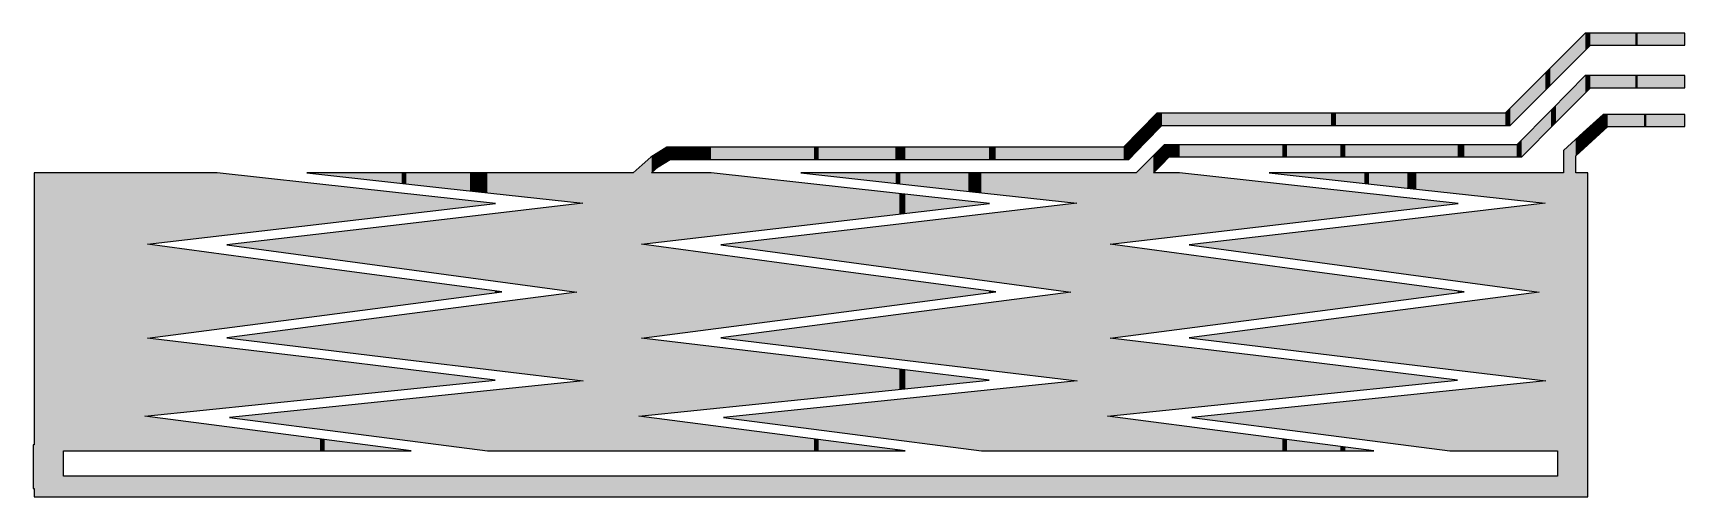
# Model space of a CAD drawing. Extents: x 160 to 1521, y -433 to -51.
import ezdxf

# ---------------------------------------------------------------- set-up
doc = ezdxf.new("R2010")
doc.units = 0
doc.layers.add('LAYER_1', color=7, linetype='CONTINUOUS')

# ---------------------------------------------------------------- blocks, each defined once
blk = doc.blocks.new('*U2')
at = {"layer": 'LAYER_1', "color": 7}
for points in [[(1453.5, -131.6), (1444.2, -126.5), (1453.5, -118)], [(1457.4, -128), (1457.4, -118), (1487.2, -128)], [(1487.2, -128), (1457.4, -118), (1487.2, -118)], [(1489.2, -128), (1489.2, -118), (1521, -128)], [(1521, -128), (1489.2, -118), (1521, -118)], [(1436, -147.6), (1431, -138.6), (1436, -134)], [(1437.2, -146.5), (1436, -134), (1437.2, -132.9)], [(1441, -143), (1437.2, -132.9), (1441, -129.4)], [(1444.2, -140.1), (1441, -129.4), (1444.2, -126.5)], [(1431, -433), (1421, -147.8), (1431, -138.6)], [(311.6, -218.2), (254.4, -166), (311.6, -166)], [(1221.1, -170.7), (1178.5, -166), (1221.1, -166)], [(1221.1, -170.7), (1221.1, -166), (1256.8, -174.6)], [(1256.8, -174.6), (1221.1, -166), (1256.8, -166)], [(1256.8, -174.6), (1256.8, -166), (1256.8, -174.6)], [(1256.8, -174.6), (1256.8, -166), (1259.2, -174.9)], [(1259.2, -174.9), (1259.2, -166), (1259.5, -174.9)], [(1259.5, -174.9), (1259.5, -166), (1260.6, -175.1)], [(1260.6, -175.1), (1260.6, -166), (1292.2, -178.6)], [(1292.2, -178.6), (1260.6, -166), (1292.2, -166)], [(1292.2, -178.6), (1292.2, -166), (1299.8, -179.4)], [(1299.8, -179.4), (1299.8, -166), (1327.4, -182.4)], [(1327.4, -182.4), (1299.8, -166), (1327.4, -166)], [(1327.4, -182.4), (1327.4, -166), (1371.7, -187.3)], [(1371.7, -187.3), (1327.4, -166), (1371.7, -166)], [(1371.7, -187.3), (1371.7, -166), (1400.9, -190.6)], [(1400.9, -190.6), (1371.7, -166), (1400.9, -166)], [(1400.9, -190.6), (1400.9, -166), (1405.9, -191.1)], [(1405.9, -337.3), (1405.9, -166), (1406.3, -337.4)], [(426.3, -204.8), (426.3, -178.7), (471.6, -199.5)], [(471.6, -199.5), (426.3, -178.7), (471.6, -183.7)], [(471.6, -199.5), (471.6, -183.7), (540.7, -191.4)], [(540.7, -191.4), (471.6, -183.7), (540.7, -191.3)], [(540.7, -191.4), (540.7, -191.3), (541.1, -191.3)], [(1299.8, -250.6), (1292.2, -204.4), (1299.8, -203.5)], [(1327.4, -254.4), (1299.8, -203.5), (1327.4, -200.3)], [(1299.8, -250.6), (1299.8, -203.5), (1327.4, -254.4)], [(1371.7, -260.3), (1327.4, -200.3), (1371.7, -195.1)], [(1327.4, -254.4), (1327.4, -200.3), (1371.7, -260.3)], [(1400.9, -264.3), (1371.7, -195.1), (1400.9, -191.7)], [(1371.7, -260.3), (1371.7, -195.1), (1400.9, -264.3)], [(1405.9, -337.3), (1400.9, -191.7), (1405.9, -191.1)], [(1400.9, -336.7), (1400.9, -191.7), (1405.9, -337.3)], [(1178.5, -234.3), (1114.8, -225.2), (1178.5, -217.7)], [(1221.1, -240.1), (1178.5, -217.7), (1221.1, -212.8)], [(1178.5, -234.3), (1178.5, -217.7), (1221.1, -240.1)], [(1256.8, -244.9), (1221.1, -212.8), (1256.8, -208.6)], [(1221.1, -240.1), (1221.1, -212.8), (1256.8, -244.9)], [(1259.2, -245.2), (1256.8, -208.6), (1259.2, -208.3)], [(1256.8, -244.9), (1256.8, -208.6), (1256.8, -244.9)], [(1256.8, -244.9), (1256.8, -208.6), (1256.8, -208.6)], [(1256.8, -244.9), (1256.8, -208.6), (1259.2, -245.2)], [(1259.2, -245.2), (1259.2, -208.3), (1259.5, -245.2)], [(1259.5, -245.2), (1259.2, -208.3), (1259.5, -208.3)], [(1260.6, -245.4), (1259.5, -208.3), (1260.6, -208.1)], [(1259.5, -245.2), (1259.5, -208.3), (1260.6, -245.4)], [(1292.2, -249.6), (1260.6, -208.1), (1292.2, -204.4)], [(1260.6, -245.4), (1260.6, -208.1), (1292.2, -249.6)], [(1292.2, -249.6), (1292.2, -204.4), (1299.8, -250.6)], [(1114.8, -225.8), (1112.6, -225.5), (1114.8, -225.2)], [(1112.6, -225.5), (1112.6, -225.5), (1112.6, -225.5)], [(1112.6, -225.5), (1112.6, -225.5), (1114.8, -225.8)], [(1114.8, -225.8), (1114.8, -225.2), (1178.5, -234.3)], [(426.3, -279.8), (426.3, -248), (471.6, -273.8)], [(471.6, -273.8), (426.3, -248), (471.6, -254.1)], [(471.6, -273.8), (471.6, -254.1), (540.7, -264.8)], [(540.7, -264.8), (471.6, -254.1), (540.7, -263.4)], [(541.1, -264.8), (541.1, -263.4), (546.1, -264.1)], [(1371.7, -333.2), (1327.4, -273.9), (1371.7, -268.1)], [(1400.9, -336.7), (1371.7, -268.1), (1400.9, -264.3)], [(1371.7, -333.2), (1371.7, -268.1), (1400.9, -336.7)], [(1256.8, -319.3), (1221.1, -287.8), (1256.8, -283.1)], [(1259.2, -319.6), (1256.8, -283.1), (1259.2, -282.8)], [(1256.8, -319.3), (1256.8, -283.1), (1256.8, -319.4)], [(1256.8, -319.4), (1256.8, -283.1), (1256.8, -283.1)], [(1256.8, -319.4), (1256.8, -283.1), (1259.2, -319.6)], [(1259.2, -319.6), (1259.2, -282.8), (1259.5, -319.7)], [(1259.5, -319.7), (1259.2, -282.8), (1259.5, -282.8)], [(1260.6, -319.8), (1259.5, -282.8), (1260.6, -282.6)], [(1259.5, -319.7), (1259.5, -282.8), (1260.6, -319.8)], [(1292.2, -323.6), (1260.6, -282.6), (1292.2, -278.5)], [(1260.6, -319.8), (1260.6, -282.6), (1292.2, -323.6)], [(1299.8, -324.5), (1292.2, -278.5), (1299.8, -277.5)], [(1292.2, -323.6), (1292.2, -278.5), (1299.8, -324.5)], [(1327.4, -327.9), (1299.8, -277.5), (1327.4, -273.9)], [(1299.8, -324.5), (1299.8, -277.5), (1327.4, -327.9)], [(1327.4, -327.9), (1327.4, -273.9), (1371.7, -333.2)], [(1178.5, -309.9), (1114.8, -301.7), (1178.5, -293.4)], [(1221.1, -315.1), (1178.5, -293.4), (1221.1, -287.8)], [(1178.5, -309.9), (1178.5, -293.4), (1221.1, -315.1)], [(1221.1, -315.1), (1221.1, -287.8), (1256.8, -319.3)], [(1114.8, -302.2), (1112.6, -302), (1114.8, -301.7)], [(1114.8, -302.2), (1114.8, -301.7), (1178.5, -309.9)], [(426.3, -348.5), (426.3, -322.9), (471.6, -343.8)], [(471.6, -343.8), (426.3, -322.9), (471.6, -328.4)], [(471.6, -343.8), (471.6, -328.4), (540.7, -336.7)], [(1400.9, -395), (1371.7, -341), (1400.9, -337.9)], [(1405.9, -395), (1400.9, -337.9), (1405.9, -337.4)], [(1406.3, -395), (1405.9, -337.4), (1406.3, -337.4)], [(1256.8, -385.9), (1221.1, -356.5), (1256.8, -352.8)], [(1259.2, -386.2), (1256.8, -352.8), (1259.2, -352.6)], [(1256.8, -385.9), (1256.8, -352.8), (1256.8, -385.9)], [(1256.8, -385.9), (1256.8, -352.8), (1256.8, -352.8)], [(1256.8, -385.9), (1256.8, -352.8), (1259.2, -386.2)], [(1259.5, -386.2), (1259.2, -352.6), (1259.5, -352.5)], [(1259.2, -386.2), (1259.2, -352.6), (1259.5, -386.2)], [(1260.6, -386.4), (1259.5, -352.5), (1260.6, -352.4)], [(1259.5, -386.2), (1259.5, -352.5), (1260.6, -386.4)], [(1292.2, -390.4), (1260.6, -352.4), (1292.2, -349.2)], [(1260.6, -386.4), (1260.6, -352.4), (1292.2, -390.4)], [(1299.8, -391.4), (1292.2, -349.2), (1299.8, -348.4)], [(1292.2, -390.4), (1292.2, -349.2), (1299.8, -391.4)], [(1327.4, -395), (1299.8, -348.4), (1327.4, -345.5)], [(1299.8, -391.4), (1299.8, -348.4), (1327.4, -395)], [(1371.7, -395), (1327.4, -345.5), (1371.7, -341)], [(254.4, -395), (254.4, -366.9), (311.6, -395)], [(311.6, -395), (254.4, -366.9), (311.6, -374.3)], [(1178.5, -375.7), (1114.8, -367.5), (1178.5, -360.9)], [(1221.1, -381.2), (1178.5, -360.9), (1221.1, -356.5)], [(1178.5, -375.7), (1178.5, -360.9), (1221.1, -381.2)], [(1221.1, -381.2), (1221.1, -356.5), (1256.8, -385.9)], [(328.3, -395), (328.3, -376.4), (361.9, -395)], [(361.9, -395), (328.3, -376.4), (361.9, -380.8)], [(361.9, -395), (361.9, -380.8), (396.4, -395)], [(396.4, -395), (361.9, -380.8), (396.4, -385.3)], [(400.2, -395), (400.2, -385.8), (426.3, -395)], [(426.3, -395), (400.2, -385.8), (426.3, -389.1)], [(426.3, -395), (426.3, -389.1), (471.6, -395)], [(185, -433), (185, -416), (236.3, -433)], [(236.3, -433), (185, -416), (236.3, -416)], [(254.4, -433), (254.4, -416), (311.6, -433)], [(311.6, -433), (254.4, -416), (311.6, -416)], [(328.3, -433), (328.3, -416), (361.9, -433)], [(361.9, -433), (328.3, -416), (361.9, -416)], [(361.9, -433), (361.9, -416), (396.4, -433)], [(396.4, -433), (361.9, -416), (396.4, -416)], [(400.2, -433), (400.2, -416), (426.3, -433)], [(426.3, -433), (400.2, -416), (426.3, -416)], [(426.3, -433), (426.3, -416), (471.6, -433)], [(471.6, -433), (426.3, -416), (471.6, -416)], [(471.6, -433), (471.6, -416), (540.7, -433)], [(540.7, -433), (471.6, -416), (540.7, -416)], [(546.1, -433), (546.1, -416), (800.5, -433)], [(800.5, -433), (546.1, -416), (800.5, -416)], [(801, -433), (801, -416), (1112.6, -433)], [(1112.6, -433), (801, -416), (1112.6, -416)], [(1114.8, -433), (1114.8, -416), (1178.5, -433)], [(1178.5, -433), (1114.8, -416), (1178.5, -416)], [(1178.5, -433), (1178.5, -416), (1221.1, -433)], [(1221.1, -433), (1178.5, -416), (1221.1, -416)], [(1221.1, -433), (1221.1, -416), (1256.8, -433)], [(1256.8, -433), (1221.1, -416), (1256.8, -416)], [(1260.6, -433), (1260.6, -416), (1292.2, -433)], [(1292.2, -433), (1260.6, -416), (1292.2, -416)], [(1299.8, -433), (1299.8, -416), (1327.4, -433)], [(1327.4, -433), (1299.8, -416), (1327.4, -416)], [(1327.4, -433), (1327.4, -416), (1371.7, -433)], [(1371.7, -433), (1327.4, -416), (1371.7, -416)], [(1371.7, -433), (1371.7, -416), (1400.9, -433)], [(1400.9, -433), (1371.7, -416), (1400.9, -416)]]:
    blk.add_solid(points, dxfattribs=at)
at = {"layer": 'LAYER_1', "color": 7, "extrusion": (0, 0, -1)}
for points in [[(-1453.5, -131.6), (-1453.5, -118), (-1457.4, -128)], [(-1457.4, -128), (-1453.5, -118), (-1457.4, -118)], [(-1487.2, -128), (-1487.2, -118), (-1489.2, -128)], [(-1489.2, -128), (-1487.2, -118), (-1489.2, -118)], [(-1436, -147.6), (-1436, -134), (-1437.2, -146.5)], [(-1437.2, -146.5), (-1437.2, -132.9), (-1441, -143)], [(-1441, -143), (-1441, -129.4), (-1444.2, -140.1)], [(-1444.2, -140.1), (-1444.2, -126.5), (-1453.5, -131.6)], [(-1421, -433), (-1421, -147.8), (-1431, -433)], [(-1431, -152.2), (-1431, -138.6), (-1436, -147.6)], [(-161, -433), (-161, -166), (-185, -433)], [(-185, -433), (-161, -166), (-185, -166)], [(-185, -395), (-185, -166), (-236.3, -395)], [(-236.3, -395), (-185, -166), (-236.3, -166)], [(-236.3, -395), (-236.3, -166), (-252.2, -395)], [(-252.2, -395), (-236.3, -166), (-252.2, -166)], [(-252.2, -366.6), (-252.2, -166), (-254.4, -366.4)], [(-254.4, -366.4), (-252.2, -166), (-254.4, -166)], [(-254.4, -302.2), (-254.4, -166), (-254.4, -302.2)], [(-254.4, -302.2), (-254.4, -166), (-254.4, -166)], [(-254.4, -224.9), (-254.4, -166), (-311.6, -218.2)], [(-311.6, -218.2), (-311.6, -166), (-328.3, -216.3)], [(-328.3, -216.3), (-311.6, -166), (-328.3, -167.8)], [(-328.3, -216.3), (-328.3, -167.8), (-361.9, -212.3)], [(-361.9, -212.3), (-328.3, -167.8), (-361.9, -171.6)], [(-361.9, -212.3), (-361.9, -171.6), (-396.4, -208.3)], [(-396.4, -208.3), (-361.9, -171.6), (-396.4, -175.4)], [(-396.4, -208.3), (-396.4, -175.4), (-397.5, -208.1)], [(-397.5, -208.1), (-396.4, -175.4), (-397.5, -175.5)], [(-397.5, -208.1), (-397.5, -175.5), (-397.8, -208.1)], [(-397.8, -208.1), (-397.5, -175.5), (-397.8, -175.5)], [(-397.8, -208.1), (-397.8, -175.5), (-400.2, -207.8)], [(-400.2, -207.8), (-397.8, -175.5), (-400.2, -175.8)], [(-400.2, -207.8), (-400.2, -175.8), (-400.2, -207.8)], [(-400.2, -207.8), (-400.2, -175.8), (-400.2, -175.8)], [(-400.2, -207.8), (-400.2, -175.8), (-426.3, -204.8)], [(-426.3, -204.8), (-400.2, -175.8), (-426.3, -178.7)], [(-1256.8, -174.6), (-1256.8, -166), (-1256.8, -166)], [(-1259.2, -174.9), (-1256.8, -166), (-1259.2, -166)], [(-1259.5, -174.9), (-1259.2, -166), (-1259.5, -166)], [(-1260.6, -175.1), (-1259.5, -166), (-1260.6, -166)], [(-1299.8, -179.4), (-1292.2, -166), (-1299.8, -166)], [(-1405.9, -191.1), (-1400.9, -166), (-1405.9, -166)], [(-1406.3, -337.4), (-1405.9, -166), (-1406.3, -166)], [(-1406.3, -395), (-1406.3, -166), (-1416, -395)], [(-1416, -395), (-1406.3, -166), (-1416, -166)], [(-1416, -433), (-1416, -166), (-1421, -433)], [(-1421, -433), (-1416, -166), (-1421, -166)], [(-1431, -433), (-1431, -166), (-1436, -433)], [(-1436, -433), (-1431, -166), (-1436, -166)], [(-1436, -433), (-1436, -166), (-1437.2, -433)], [(-1437.2, -433), (-1436, -166), (-1437.2, -166)], [(-1437.2, -433), (-1437.2, -166), (-1441, -433)], [(-1441, -433), (-1437.2, -166), (-1441, -166)], [(-254.4, -302.2), (-254.4, -224.9), (-311.6, -294.8)], [(-311.6, -294.8), (-254.4, -224.9), (-311.6, -232.6)], [(-311.6, -294.8), (-311.6, -232.6), (-328.3, -292.6)], [(-328.3, -292.6), (-311.6, -232.6), (-328.3, -234.8)], [(-328.3, -292.6), (-328.3, -234.8), (-361.9, -288.2)], [(-361.9, -288.2), (-328.3, -234.8), (-361.9, -239.4)], [(-361.9, -288.2), (-361.9, -239.4), (-396.4, -283.7)], [(-396.4, -283.7), (-361.9, -239.4), (-396.4, -244)], [(-396.4, -283.7), (-396.4, -244), (-397.5, -283.5)], [(-397.5, -283.5), (-396.4, -244), (-397.5, -244.1)], [(-397.5, -283.5), (-397.5, -244.1), (-397.8, -283.5)], [(-397.8, -283.5), (-397.5, -244.1), (-397.8, -244.2)], [(-397.8, -283.5), (-397.8, -244.2), (-400.2, -283.2)], [(-400.2, -283.2), (-397.8, -244.2), (-400.2, -244.5)], [(-400.2, -283.2), (-400.2, -244.5), (-400.2, -283.2)], [(-400.2, -283.2), (-400.2, -244.5), (-400.2, -244.5)], [(-400.2, -283.2), (-400.2, -244.5), (-426.3, -279.8)], [(-426.3, -279.8), (-400.2, -244.5), (-426.3, -248)], [(-540.7, -264.8), (-540.7, -263.4), (-541.1, -264.8)], [(-541.1, -264.8), (-540.7, -263.4), (-541.1, -263.4)], [(-254.4, -366.4), (-254.4, -302.2), (-254.4, -366.4)], [(-254.4, -366.4), (-254.4, -302.2), (-254.4, -302.2)], [(-254.4, -366.4), (-254.4, -302.2), (-311.6, -360.4)], [(-311.6, -360.4), (-254.4, -302.2), (-311.6, -309.1)], [(-311.6, -360.4), (-311.6, -309.1), (-328.3, -358.7)], [(-328.3, -358.7), (-311.6, -309.1), (-328.3, -311.1)], [(-328.3, -358.7), (-328.3, -311.1), (-361.9, -355.2)], [(-361.9, -355.2), (-328.3, -311.1), (-361.9, -315.2)], [(-361.9, -355.2), (-361.9, -315.2), (-396.4, -351.6)], [(-396.4, -351.6), (-361.9, -315.2), (-396.4, -319.3)], [(-396.4, -351.6), (-396.4, -319.3), (-397.5, -351.5)], [(-397.5, -351.5), (-396.4, -319.3), (-397.5, -319.4)], [(-397.5, -351.5), (-397.5, -319.4), (-397.8, -351.5)], [(-397.8, -351.5), (-397.5, -319.4), (-397.8, -319.5)], [(-397.8, -351.5), (-397.8, -319.5), (-400.2, -351.2)], [(-400.2, -351.2), (-397.8, -319.5), (-400.2, -319.8)], [(-400.2, -351.2), (-400.2, -319.8), (-400.2, -351.2)], [(-400.2, -351.2), (-400.2, -319.8), (-400.2, -319.8)], [(-400.2, -351.2), (-400.2, -319.8), (-426.3, -348.5)], [(-426.3, -348.5), (-400.2, -319.8), (-426.3, -322.9)], [(-1400.9, -395), (-1400.9, -337.9), (-1405.9, -395)], [(-1405.9, -395), (-1405.9, -337.4), (-1406.3, -395)], [(-1327.4, -395), (-1327.4, -345.5), (-1371.7, -395)], [(-1371.7, -395), (-1371.7, -341), (-1400.9, -395)], [(-252.2, -395), (-252.2, -366.6), (-254.4, -395)], [(-254.4, -395), (-252.2, -366.6), (-254.4, -366.9)], [(-254.4, -395), (-254.4, -366.9), (-254.4, -395)], [(-254.4, -395), (-254.4, -366.9), (-254.4, -366.9)], [(-311.6, -395), (-311.6, -374.3), (-328.3, -395)], [(-328.3, -395), (-311.6, -374.3), (-328.3, -376.4)], [(-160, -426), (-160, -390), (-160.5, -426)], [(-160.5, -426), (-160, -390), (-160.5, -390)], [(-160.5, -426), (-160.5, -390), (-161, -426)], [(-161, -426), (-160.5, -390), (-161, -390)], [(-396.4, -395), (-396.4, -385.3), (-397.5, -395)], [(-397.5, -395), (-396.4, -385.3), (-397.5, -385.4)], [(-397.5, -395), (-397.5, -385.4), (-397.8, -395)], [(-397.8, -395), (-397.5, -385.4), (-397.8, -385.4)], [(-397.8, -395), (-397.8, -385.4), (-400.2, -395)], [(-400.2, -395), (-397.8, -385.4), (-400.2, -385.8)], [(-400.2, -395), (-400.2, -385.8), (-400.2, -395)], [(-400.2, -395), (-400.2, -385.8), (-400.2, -385.8)], [(-236.3, -433), (-236.3, -416), (-252.2, -433)], [(-252.2, -433), (-236.3, -416), (-252.2, -416)], [(-252.2, -433), (-252.2, -416), (-254.4, -433)], [(-254.4, -433), (-252.2, -416), (-254.4, -416)], [(-254.4, -433), (-254.4, -416), (-254.4, -433)], [(-254.4, -433), (-254.4, -416), (-254.4, -416)], [(-311.6, -433), (-311.6, -416), (-328.3, -433)], [(-328.3, -433), (-311.6, -416), (-328.3, -416)], [(-396.4, -433), (-396.4, -416), (-397.5, -433)], [(-397.5, -433), (-396.4, -416), (-397.5, -416)], [(-397.5, -433), (-397.5, -416), (-397.8, -433)], [(-397.8, -433), (-397.5, -416), (-397.8, -416)], [(-397.8, -433), (-397.8, -416), (-400.2, -433)], [(-400.2, -433), (-397.8, -416), (-400.2, -416)], [(-400.2, -433), (-400.2, -416), (-400.2, -433)], [(-400.2, -433), (-400.2, -416), (-400.2, -416)], [(-540.7, -433), (-540.7, -416), (-541.1, -433)], [(-541.1, -433), (-540.7, -416), (-541.1, -416)], [(-541.1, -433), (-541.1, -416), (-546.1, -433)], [(-546.1, -433), (-541.1, -416), (-546.1, -416)], [(-800.5, -433), (-800.5, -416), (-801, -433)], [(-801, -433), (-800.5, -416), (-801, -416)], [(-1112.6, -433), (-1112.6, -416), (-1112.6, -433)], [(-1112.6, -433), (-1112.6, -416), (-1112.6, -416)], [(-1112.6, -433), (-1112.6, -416), (-1114.8, -433)], [(-1114.8, -433), (-1112.6, -416), (-1114.8, -416)], [(-1256.8, -433), (-1256.8, -416), (-1256.8, -433)], [(-1256.8, -433), (-1256.8, -416), (-1256.8, -416)], [(-1256.8, -433), (-1256.8, -416), (-1259.2, -433)], [(-1259.2, -433), (-1256.8, -416), (-1259.2, -416)], [(-1259.2, -433), (-1259.2, -416), (-1259.5, -433)], [(-1259.5, -433), (-1259.2, -416), (-1259.5, -416)], [(-1259.5, -433), (-1259.5, -416), (-1260.6, -433)], [(-1260.6, -433), (-1259.5, -416), (-1260.6, -416)], [(-1292.2, -433), (-1292.2, -416), (-1299.8, -433)], [(-1299.8, -433), (-1292.2, -416), (-1299.8, -416)], [(-1400.9, -433), (-1400.9, -416), (-1405.9, -433)], [(-1405.9, -433), (-1400.9, -416), (-1405.9, -416)], [(-1405.9, -433), (-1405.9, -416), (-1406.3, -433)], [(-1406.3, -433), (-1405.9, -416), (-1406.3, -416)], [(-1406.3, -433), (-1406.3, -416), (-1416, -433)], [(-1416, -433), (-1406.3, -416), (-1416, -416)]]:
    blk.add_solid(points, dxfattribs=at)
blk = doc.blocks.new('*U3')
at = {"layer": 'LAYER_1', "color": 7, "extrusion": (0, 0, -1)}
for points in [[(-1438.9, -100.2), (-1414.8, -110.3), (-1438.9, -86)], [(-1438.9, -100.2), (-1438.9, -86), (-1443.1, -96)], [(-1443.1, -96), (-1438.9, -86), (-1443.1, -86)], [(-1480, -96), (-1480, -86), (-1482, -96)], [(-1482, -96), (-1480, -86), (-1482, -86)], [(-1410.7, -128.7), (-1386.6, -138.8), (-1410.7, -114.5)], [(-1410.7, -128.7), (-1410.7, -114.5), (-1414.8, -124.5)], [(-1089.6, -159.5), (-1089.6, -145.4), (-1091.9, -157.1)], [(-1091.9, -157.1), (-1091.9, -143), (-1093.8, -155.2)], [(-1093.8, -155.2), (-1091.9, -143), (-1093.8, -143)], [(-1093.8, -155.2), (-1093.8, -143), (-1096.1, -153)], [(-1096.1, -153), (-1093.8, -143), (-1096.1, -143)], [(-1096.1, -153), (-1096.1, -143), (-1103, -153)], [(-1103, -153), (-1096.1, -143), (-1103, -143)], [(-1103, -153), (-1103, -143), (-1104.6, -153)], [(-1104.6, -153), (-1103, -143), (-1104.6, -143)], [(-1189.4, -153), (-1189.4, -143), (-1190.5, -153)], [(-1190.5, -153), (-1189.4, -143), (-1190.5, -143)], [(-1190.5, -153), (-1190.5, -143), (-1190.8, -153)], [(-1190.8, -153), (-1190.5, -143), (-1190.8, -143)], [(-1190.8, -153), (-1190.8, -143), (-1193.2, -153)], [(-1193.2, -153), (-1190.8, -143), (-1193.2, -143)], [(-1193.2, -153), (-1193.2, -143), (-1193.2, -153)], [(-1193.2, -153), (-1193.2, -143), (-1193.2, -143)], [(-1237.2, -153), (-1237.2, -143), (-1241.3, -153)], [(-1241.3, -153), (-1237.2, -143), (-1241.3, -143)], [(-1333.7, -153), (-1333.7, -143), (-1334.1, -153)], [(-1334.1, -153), (-1333.7, -143), (-1334.1, -143)], [(-1334.1, -153), (-1334.1, -143), (-1339.1, -153)], [(-1339.1, -153), (-1334.1, -143), (-1339.1, -143)], [(-1382.4, -153), (-1382.4, -143), (-1386.6, -153)], [(-1080.4, -221), (-1080.4, -154.5), (-1083.1, -220.7)], [(-1083.1, -166), (-1083.1, -151.9), (-1089.6, -159.5)], [(-870.8, -174.6), (-870.8, -166), (-870.8, -166)], [(-873.2, -174.9), (-870.8, -166), (-873.2, -166)], [(-873.5, -174.9), (-873.2, -166), (-873.5, -166)], [(-874.6, -175.1), (-873.5, -166), (-874.6, -166)], [(-941.4, -182.4), (-930.7, -166), (-941.4, -166)], [(-1019.9, -191.1), (-1014.9, -166), (-1019.9, -166)], [(-1020.3, -337.4), (-1019.9, -166), (-1020.3, -166)], [(-1020.3, -395), (-1020.3, -166), (-1045.2, -395)], [(-1045.2, -395), (-1020.3, -166), (-1045.2, -166)], [(-1045.2, -366.6), (-1045.2, -166), (-1047.4, -366.4)], [(-1047.4, -366.4), (-1045.2, -166), (-1047.4, -166)], [(-1047.4, -302.2), (-1047.4, -166), (-1047.4, -302.2)], [(-1047.4, -302.2), (-1047.4, -166), (-1047.4, -166)], [(-1047.4, -224.9), (-1047.4, -166), (-1068.9, -222.4)], [(-1068.9, -222.4), (-1047.4, -166), (-1068.9, -166)], [(-1068.9, -222.4), (-1068.9, -166), (-1080.4, -221)], [(-1083.1, -220.7), (-1083.1, -166), (-1089.6, -220)], [(-1089.6, -220), (-1083.1, -166), (-1089.6, -166)], [(-1089.6, -220), (-1089.6, -166), (-1091.9, -219.7)], [(-1091.9, -219.7), (-1089.6, -166), (-1091.9, -166)], [(-1091.9, -219.7), (-1091.9, -166), (-1093.8, -219.5)], [(-1093.8, -219.5), (-1091.9, -166), (-1093.8, -166)], [(-1093.8, -219.5), (-1093.8, -166), (-1096.1, -219.2)], [(-1096.1, -219.2), (-1093.8, -166), (-1096.1, -166)], [(-1096.1, -219.2), (-1096.1, -166), (-1103, -218.4)], [(-1103, -218.4), (-1096.1, -166), (-1103, -166)], [(-1103, -218.4), (-1103, -166), (-1104.6, -218.2)], [(-1104.6, -218.2), (-1103, -166), (-1104.6, -166)], [(-1104.6, -218.2), (-1104.6, -166), (-1154.9, -212.3)], [(-1154.9, -212.3), (-1154.9, -171.6), (-1189.4, -208.3)], [(-1189.4, -208.3), (-1154.9, -171.6), (-1189.4, -175.4)], [(-1189.4, -208.3), (-1189.4, -175.4), (-1190.5, -208.1)], [(-1190.5, -208.1), (-1189.4, -175.4), (-1190.5, -175.5)], [(-1190.5, -208.1), (-1190.5, -175.5), (-1190.8, -208.1)], [(-1190.8, -208.1), (-1190.5, -175.5), (-1190.8, -175.5)], [(-1190.8, -208.1), (-1190.8, -175.5), (-1193.2, -207.8)], [(-1193.2, -207.8), (-1190.8, -175.5), (-1193.2, -175.8)], [(-1193.2, -207.8), (-1193.2, -175.8), (-1193.2, -207.8)], [(-1193.2, -207.8), (-1193.2, -175.8), (-1193.2, -175.8)], [(-1193.2, -207.8), (-1193.2, -175.8), (-1219.3, -204.8)], [(-1219.3, -204.8), (-1193.2, -175.8), (-1219.3, -178.7)], [(-1219.3, -204.8), (-1219.3, -178.7), (-1237.2, -202.7)], [(-1237.2, -202.7), (-1219.3, -178.7), (-1237.2, -180.6)], [(-1237.2, -202.7), (-1237.2, -180.6), (-1241.3, -202.2)], [(-1241.3, -202.2), (-1237.2, -180.6), (-1241.3, -181.1)], [(-1047.4, -302.2), (-1047.4, -224.9), (-1068.9, -299.4)], [(-1068.9, -299.4), (-1047.4, -224.9), (-1068.9, -227.8)], [(-1068.9, -299.4), (-1068.9, -227.8), (-1080.4, -297.9)], [(-1080.4, -297.9), (-1068.9, -227.8), (-1080.4, -229.3)], [(-1080.4, -297.9), (-1080.4, -229.3), (-1083.1, -297.6)], [(-1083.1, -297.6), (-1080.4, -229.3), (-1083.1, -229.7)], [(-1083.1, -297.6), (-1083.1, -229.7), (-1089.6, -296.7)], [(-1089.6, -296.7), (-1083.1, -229.7), (-1089.6, -230.6)], [(-1089.6, -296.7), (-1089.6, -230.6), (-1091.9, -296.4)], [(-1091.9, -296.4), (-1089.6, -230.6), (-1091.9, -230.9)], [(-1091.9, -296.4), (-1091.9, -230.9), (-1093.8, -296.2)], [(-1093.8, -296.2), (-1091.9, -230.9), (-1093.8, -231.1)], [(-1093.8, -296.2), (-1093.8, -231.1), (-1096.1, -295.9)], [(-1096.1, -295.9), (-1093.8, -231.1), (-1096.1, -231.4)], [(-1096.1, -295.9), (-1096.1, -231.4), (-1103, -295)], [(-1103, -295), (-1096.1, -231.4), (-1103, -232.4)], [(-1103, -295), (-1103, -232.4), (-1104.6, -294.8)], [(-1104.6, -294.8), (-1103, -232.4), (-1104.6, -232.6)], [(-1104.6, -294.8), (-1104.6, -232.6), (-1154.9, -288.2)], [(-1154.9, -288.2), (-1104.6, -232.6), (-1154.9, -239.4)], [(-1154.9, -288.2), (-1154.9, -239.4), (-1189.4, -283.7)], [(-1189.4, -283.7), (-1154.9, -239.4), (-1189.4, -244)], [(-1189.4, -283.7), (-1189.4, -244), (-1190.5, -283.5)], [(-1190.5, -283.5), (-1189.4, -244), (-1190.5, -244.1)], [(-1190.5, -283.5), (-1190.5, -244.1), (-1190.8, -283.5)], [(-1190.8, -283.5), (-1190.5, -244.1), (-1190.8, -244.2)], [(-1190.8, -283.5), (-1190.8, -244.2), (-1193.2, -283.2)], [(-1193.2, -283.2), (-1190.8, -244.2), (-1193.2, -244.5)], [(-1193.2, -283.2), (-1193.2, -244.5), (-1193.2, -283.2)], [(-1193.2, -283.2), (-1193.2, -244.5), (-1193.2, -244.5)], [(-1193.2, -283.2), (-1193.2, -244.5), (-1219.3, -279.8)], [(-1219.3, -279.8), (-1193.2, -244.5), (-1219.3, -248)], [(-1219.3, -279.8), (-1219.3, -248), (-1237.2, -277.4)], [(-1237.2, -277.4), (-1219.3, -248), (-1237.2, -250.4)], [(-1237.2, -277.4), (-1237.2, -250.4), (-1241.3, -276.9)], [(-1241.3, -276.9), (-1237.2, -250.4), (-1241.3, -251)], [(-1241.3, -276.9), (-1241.3, -251), (-1264.6, -273.8)], [(-1333.7, -264.8), (-1333.7, -263.4), (-1334.1, -264.8)], [(-1334.1, -264.8), (-1333.7, -263.4), (-1334.1, -263.4)], [(-1047.4, -366.4), (-1047.4, -302.2), (-1047.4, -366.4)], [(-1047.4, -366.4), (-1047.4, -302.2), (-1047.4, -302.2)], [(-1047.4, -366.4), (-1047.4, -302.2), (-1068.9, -364.1)], [(-1068.9, -364.1), (-1047.4, -302.2), (-1068.9, -304.8)], [(-1068.9, -364.1), (-1068.9, -304.8), (-1080.4, -362.9)], [(-1080.4, -362.9), (-1068.9, -304.8), (-1080.4, -306.2)], [(-1080.4, -362.9), (-1080.4, -306.2), (-1083.1, -362.7)], [(-1083.1, -362.7), (-1080.4, -306.2), (-1083.1, -306.5)], [(-1083.1, -362.7), (-1083.1, -306.5), (-1089.6, -362)], [(-1089.6, -362), (-1083.1, -306.5), (-1089.6, -307.3)], [(-1089.6, -362), (-1089.6, -307.3), (-1091.9, -361.7)], [(-1091.9, -361.7), (-1089.6, -307.3), (-1091.9, -307.6)], [(-1091.9, -361.7), (-1091.9, -307.6), (-1093.8, -361.5)], [(-1093.8, -361.5), (-1091.9, -307.6), (-1093.8, -307.8)], [(-1093.8, -361.5), (-1093.8, -307.8), (-1096.1, -361.3)], [(-1096.1, -361.3), (-1093.8, -307.8), (-1096.1, -308.1)], [(-1096.1, -361.3), (-1096.1, -308.1), (-1103, -360.6)], [(-1103, -360.6), (-1096.1, -308.1), (-1103, -308.9)], [(-1103, -360.6), (-1103, -308.9), (-1104.6, -360.4)], [(-1104.6, -360.4), (-1103, -308.9), (-1104.6, -309.1)], [(-1104.6, -360.4), (-1104.6, -309.1), (-1154.9, -355.2)], [(-1154.9, -355.2), (-1154.9, -315.2), (-1189.4, -351.6)], [(-1189.4, -351.6), (-1154.9, -315.2), (-1189.4, -319.3)], [(-1189.4, -351.6), (-1189.4, -319.3), (-1190.5, -351.5)], [(-1190.5, -351.5), (-1189.4, -319.3), (-1190.5, -319.4)], [(-1190.5, -351.5), (-1190.5, -319.4), (-1190.8, -351.5)], [(-1190.8, -351.5), (-1190.5, -319.4), (-1190.8, -319.5)], [(-1190.8, -351.5), (-1190.8, -319.5), (-1193.2, -351.2)], [(-1193.2, -351.2), (-1190.8, -319.5), (-1193.2, -319.8)], [(-1193.2, -351.2), (-1193.2, -319.8), (-1193.2, -351.2)], [(-1193.2, -351.2), (-1193.2, -319.8), (-1193.2, -319.8)], [(-1193.2, -351.2), (-1193.2, -319.8), (-1219.3, -348.5)], [(-1219.3, -348.5), (-1193.2, -319.8), (-1219.3, -322.9)], [(-1219.3, -348.5), (-1219.3, -322.9), (-1237.2, -346.7)], [(-1237.2, -346.7), (-1219.3, -322.9), (-1237.2, -325)], [(-1237.2, -346.7), (-1237.2, -325), (-1241.3, -346.2)], [(-1241.3, -346.2), (-1237.2, -325), (-1241.3, -325.5)], [(-1014.9, -395), (-1014.9, -337.9), (-1019.9, -395)], [(-1019.9, -395), (-1019.9, -337.4), (-1020.3, -395)], [(-1045.2, -395), (-1045.2, -366.6), (-1047.4, -395)], [(-1047.4, -395), (-1045.2, -366.6), (-1047.4, -366.9)], [(-1047.4, -395), (-1047.4, -366.9), (-1047.4, -395)], [(-1047.4, -395), (-1047.4, -366.9), (-1047.4, -366.9)], [(-1047.4, -395), (-1047.4, -366.9), (-1068.9, -395)], [(-1068.9, -395), (-1047.4, -366.9), (-1068.9, -369.7)], [(-1068.9, -395), (-1068.9, -369.7), (-1080.4, -395)], [(-1080.4, -395), (-1068.9, -369.7), (-1080.4, -371.1)], [(-1080.4, -395), (-1080.4, -371.1), (-1083.1, -395)], [(-1083.1, -395), (-1080.4, -371.1), (-1083.1, -371.5)], [(-1083.1, -395), (-1083.1, -371.5), (-1089.6, -395)], [(-1089.6, -395), (-1083.1, -371.5), (-1089.6, -372.3)], [(-1089.6, -395), (-1089.6, -372.3), (-1091.9, -395)], [(-1091.9, -395), (-1089.6, -372.3), (-1091.9, -372.6)], [(-1091.9, -395), (-1091.9, -372.6), (-1093.8, -395)], [(-1093.8, -395), (-1091.9, -372.6), (-1093.8, -372.9)], [(-1093.8, -395), (-1093.8, -372.9), (-1096.1, -395)], [(-1096.1, -395), (-1093.8, -372.9), (-1096.1, -373.2)], [(-1096.1, -395), (-1096.1, -373.2), (-1103, -395)], [(-1103, -395), (-1096.1, -373.2), (-1103, -374.1)], [(-1103, -395), (-1103, -374.1), (-1104.6, -395)], [(-1104.6, -395), (-1103, -374.1), (-1104.6, -374.3)], [(-1189.4, -395), (-1189.4, -385.3), (-1190.5, -395)], [(-1190.5, -395), (-1189.4, -385.3), (-1190.5, -385.4)], [(-1190.5, -395), (-1190.5, -385.4), (-1190.8, -395)], [(-1190.8, -395), (-1190.5, -385.4), (-1190.8, -385.4)], [(-1190.8, -395), (-1190.8, -385.4), (-1193.2, -395)], [(-1193.2, -395), (-1190.8, -385.4), (-1193.2, -385.8)], [(-1193.2, -395), (-1193.2, -385.8), (-1193.2, -395)], [(-1193.2, -395), (-1193.2, -385.8), (-1193.2, -385.8)]]:
    blk.add_solid(points, dxfattribs=at)
at = {"layer": 'LAYER_1', "color": 7}
for points in [[(1443.1, -96), (1443.1, -86), (1480, -96)], [(1480, -96), (1443.1, -86), (1480, -86)], [(1482, -96), (1482, -86), (1521, -96)], [(1521, -96), (1482, -86), (1521, -86)], [(1414.8, -124.5), (1414.8, -110.3), (1438.9, -100.2)], [(1414.8, -124.5), (1410.7, -114.5), (1414.8, -110.3)], [(1386.6, -153), (1386.6, -138.8), (1410.7, -128.7)], [(1089.6, -159.5), (1083.1, -151.9), (1089.6, -145.4)], [(1091.9, -157.1), (1089.6, -145.4), (1091.9, -143)], [(1104.6, -153), (1104.6, -143), (1154.9, -153)], [(1154.9, -153), (1104.6, -143), (1154.9, -143)], [(1154.9, -153), (1154.9, -143), (1189.4, -153)], [(1189.4, -153), (1154.9, -143), (1189.4, -143)], [(1193.2, -153), (1193.2, -143), (1219.3, -153)], [(1219.3, -153), (1193.2, -143), (1219.3, -143)], [(1219.3, -153), (1219.3, -143), (1237.2, -153)], [(1237.2, -153), (1219.3, -143), (1237.2, -143)], [(1241.3, -153), (1241.3, -143), (1264.6, -153)], [(1264.6, -153), (1241.3, -143), (1264.6, -143)], [(1264.6, -153), (1264.6, -143), (1333.7, -153)], [(1333.7, -153), (1264.6, -143), (1333.7, -143)], [(1339.1, -153), (1339.1, -143), (1382.4, -153)], [(1382.4, -153), (1339.1, -143), (1382.4, -143)], [(1386.6, -153), (1382.4, -143), (1386.6, -138.8)], [(1080.4, -221), (1068.9, -166), (1080.4, -154.5)], [(1083.1, -220.7), (1080.4, -154.5), (1083.1, -151.9)], [(835.1, -170.7), (792.5, -166), (835.1, -166)], [(835.1, -170.7), (835.1, -166), (870.8, -174.6)], [(870.8, -174.6), (835.1, -166), (870.8, -166)], [(870.8, -174.6), (870.8, -166), (870.8, -174.6)], [(870.8, -174.6), (870.8, -166), (873.2, -174.9)], [(873.2, -174.9), (873.2, -166), (873.5, -174.9)], [(873.5, -174.9), (873.5, -166), (874.6, -175.1)], [(874.6, -175.1), (874.6, -166), (906.2, -178.6)], [(906.2, -178.6), (874.6, -166), (906.2, -166)], [(906.2, -178.6), (906.2, -166), (930.7, -181.3)], [(930.7, -181.3), (906.2, -166), (930.7, -166)], [(930.7, -181.3), (930.7, -166), (941.4, -182.4)], [(941.4, -182.4), (941.4, -166), (1014.9, -190.6)], [(1014.9, -190.6), (941.4, -166), (1014.9, -166)], [(1014.9, -190.6), (1014.9, -166), (1019.9, -191.1)], [(1019.9, -337.3), (1019.9, -166), (1020.3, -337.4)], [(1154.9, -212.3), (1104.6, -166), (1154.9, -171.6)], [(1241.3, -202.2), (1241.3, -181.1), (1264.6, -199.5)], [(1264.6, -199.5), (1241.3, -181.1), (1264.6, -183.7)], [(1264.6, -199.5), (1264.6, -183.7), (1333.7, -191.4)], [(1333.7, -191.4), (1264.6, -183.7), (1333.7, -191.3)], [(930.7, -252.9), (906.2, -204.4), (930.7, -201.6)], [(941.4, -254.4), (930.7, -201.6), (941.4, -200.3)], [(930.7, -252.9), (930.7, -201.6), (941.4, -254.4)], [(1014.9, -264.3), (941.4, -200.3), (1014.9, -191.7)], [(941.4, -254.4), (941.4, -200.3), (1014.9, -264.3)], [(1019.9, -337.3), (1014.9, -191.7), (1019.9, -191.1)], [(1014.9, -336.7), (1014.9, -191.7), (1019.9, -337.3)], [(1333.7, -191.4), (1333.7, -191.3), (1334.1, -191.3)], [(792.5, -234.3), (728.8, -225.2), (792.5, -217.7)], [(835.1, -240.1), (792.5, -217.7), (835.1, -212.8)], [(792.5, -234.3), (792.5, -217.7), (835.1, -240.1)], [(870.8, -244.9), (835.1, -212.8), (870.8, -208.6)], [(835.1, -240.1), (835.1, -212.8), (870.8, -244.9)], [(873.2, -245.2), (870.8, -208.6), (873.2, -208.3)], [(870.8, -244.9), (870.8, -208.6), (870.8, -244.9)], [(870.8, -244.9), (870.8, -208.6), (870.8, -208.6)], [(870.8, -244.9), (870.8, -208.6), (873.2, -245.2)], [(873.2, -245.2), (873.2, -208.3), (873.5, -245.2)], [(873.5, -245.2), (873.2, -208.3), (873.5, -208.3)], [(874.6, -245.4), (873.5, -208.3), (874.6, -208.1)], [(873.5, -245.2), (873.5, -208.3), (874.6, -245.4)], [(906.2, -249.6), (874.6, -208.1), (906.2, -204.4)], [(874.6, -245.4), (874.6, -208.1), (906.2, -249.6)], [(906.2, -249.6), (906.2, -204.4), (930.7, -252.9)], [(728.8, -225.8), (726.6, -225.5), (728.8, -225.2)], [(726.6, -225.5), (726.6, -225.5), (726.6, -225.5)], [(726.6, -225.5), (726.6, -225.5), (728.8, -225.8)], [(728.8, -225.8), (728.8, -225.2), (792.5, -234.3)], [(1264.6, -273.8), (1241.3, -251), (1264.6, -254.1)], [(1264.6, -273.8), (1264.6, -254.1), (1333.7, -264.8)], [(1333.7, -264.8), (1264.6, -254.1), (1333.7, -263.4)], [(1014.9, -336.7), (941.4, -273.9), (1014.9, -264.3)], [(1334.1, -264.8), (1334.1, -263.4), (1339.1, -264.1)], [(870.8, -319.3), (835.1, -287.8), (870.8, -283.1)], [(873.2, -319.6), (870.8, -283.1), (873.2, -282.8)], [(870.8, -319.3), (870.8, -283.1), (870.8, -319.4)], [(870.8, -319.4), (870.8, -283.1), (870.8, -283.1)], [(870.8, -319.4), (870.8, -283.1), (873.2, -319.6)], [(873.2, -319.6), (873.2, -282.8), (873.5, -319.7)], [(873.5, -319.7), (873.2, -282.8), (873.5, -282.8)], [(874.6, -319.8), (873.5, -282.8), (874.6, -282.6)], [(873.5, -319.7), (873.5, -282.8), (874.6, -319.8)], [(906.2, -323.6), (874.6, -282.6), (906.2, -278.5)], [(874.6, -319.8), (874.6, -282.6), (906.2, -323.6)], [(930.7, -326.6), (906.2, -278.5), (930.7, -275.3)], [(906.2, -323.6), (906.2, -278.5), (930.7, -326.6)], [(941.4, -327.9), (930.7, -275.3), (941.4, -273.9)], [(930.7, -326.6), (930.7, -275.3), (941.4, -327.9)], [(941.4, -327.9), (941.4, -273.9), (1014.9, -336.7)], [(792.5, -309.9), (728.8, -301.7), (792.5, -293.4)], [(835.1, -315.1), (792.5, -293.4), (835.1, -287.8)], [(792.5, -309.9), (792.5, -293.4), (835.1, -315.1)], [(835.1, -315.1), (835.1, -287.8), (870.8, -319.3)], [(728.8, -302.2), (726.6, -302), (728.8, -301.7)], [(728.8, -302.2), (728.8, -301.7), (792.5, -309.9)], [(1154.9, -355.2), (1104.6, -309.1), (1154.9, -315.2)], [(1241.3, -346.2), (1241.3, -325.5), (1264.6, -343.8)], [(1264.6, -343.8), (1241.3, -325.5), (1264.6, -328.4)], [(1014.9, -395), (941.4, -345.5), (1014.9, -337.9)], [(1019.9, -395), (1014.9, -337.9), (1019.9, -337.4)], [(1020.3, -395), (1019.9, -337.4), (1020.3, -337.4)], [(1264.6, -343.8), (1264.6, -328.4), (1333.7, -336.7)], [(870.8, -385.9), (835.1, -356.5), (870.8, -352.8)], [(873.2, -386.2), (870.8, -352.8), (873.2, -352.6)], [(870.8, -385.9), (870.8, -352.8), (870.8, -385.9)], [(870.8, -385.9), (870.8, -352.8), (870.8, -352.8)], [(870.8, -385.9), (870.8, -352.8), (873.2, -386.2)], [(873.5, -386.2), (873.2, -352.6), (873.5, -352.5)], [(873.2, -386.2), (873.2, -352.6), (873.5, -386.2)], [(874.6, -386.4), (873.5, -352.5), (874.6, -352.4)], [(873.5, -386.2), (873.5, -352.5), (874.6, -386.4)], [(906.2, -390.4), (874.6, -352.4), (906.2, -349.2)], [(874.6, -386.4), (874.6, -352.4), (906.2, -390.4)], [(930.7, -393.6), (906.2, -349.2), (930.7, -346.6)], [(906.2, -390.4), (906.2, -349.2), (930.7, -393.6)], [(941.4, -395), (930.7, -346.6), (941.4, -345.5)], [(930.7, -393.6), (930.7, -346.6), (941.4, -395)], [(941.4, -395), (941.4, -345.5), (1014.9, -395)], [(792.5, -375.7), (728.8, -367.5), (792.5, -360.9)], [(835.1, -381.2), (792.5, -360.9), (835.1, -356.5)], [(792.5, -375.7), (792.5, -360.9), (835.1, -381.2)], [(835.1, -381.2), (835.1, -356.5), (870.8, -385.9)], [(1104.6, -395), (1104.6, -374.3), (1154.9, -395)], [(1154.9, -395), (1104.6, -374.3), (1154.9, -380.8)], [(1154.9, -395), (1154.9, -380.8), (1189.4, -395)], [(1189.4, -395), (1154.9, -380.8), (1189.4, -385.3)], [(1193.2, -395), (1193.2, -385.8), (1219.3, -395)], [(1219.3, -395), (1193.2, -385.8), (1219.3, -389.1)], [(1219.3, -395), (1219.3, -389.1), (1237.2, -395)], [(1237.2, -395), (1219.3, -389.1), (1237.2, -391.4)], [(1237.2, -395), (1237.2, -391.4), (1241.3, -395)], [(1241.3, -395), (1237.2, -391.4), (1241.3, -392)], [(1241.3, -395), (1241.3, -392), (1264.6, -395)]]:
    blk.add_solid(points, dxfattribs=at)
blk = doc.blocks.new('*U4')
at = {"layer": 'LAYER_1', "color": 7, "extrusion": (0, 0, -1)}
for points in [[(-1438.9, -65.1), (-1410.1, -79.9), (-1438.9, -51)], [(-1438.9, -65.1), (-1438.9, -51), (-1443.1, -61)], [(-1443.1, -61), (-1438.9, -51), (-1443.1, -51)], [(-1480, -61), (-1480, -51), (-1482, -61)], [(-1482, -61), (-1480, -51), (-1482, -51)], [(-1405.9, -98.1), (-1377.1, -112.9), (-1405.9, -84)], [(-1405.9, -98.1), (-1405.9, -84), (-1410.1, -94)], [(-1085.9, -131.3), (-1085.9, -117), (-1090.1, -127)], [(-1090.1, -127), (-1085.9, -117), (-1090.1, -117)], [(-1229.4, -127), (-1229.4, -117), (-1233.6, -127)], [(-1233.6, -127), (-1229.4, -117), (-1233.6, -117)], [(-1373, -127), (-1373, -117), (-1377.1, -127)], [(-1072.2, -145.3), (-1072.2, -131), (-1076.4, -141)], [(-1076.4, -141), (-1076.4, -126.7), (-1085.9, -131.3)], [(-675, -161.2), (-675, -149.4), (-675.5, -160.9)], [(-675.5, -160.9), (-675.5, -149.1), (-680, -158.1)], [(-680, -158.1), (-680, -146.3), (-682.1, -156.8)], [(-682.1, -156.8), (-682.1, -145), (-685, -155)], [(-685, -155), (-682.1, -145), (-685, -145)], [(-685, -155), (-685, -145), (-694.1, -155)], [(-694.1, -155), (-685, -145), (-694.1, -145)], [(-803.4, -155), (-803.4, -145), (-804.5, -155)], [(-804.5, -155), (-803.4, -145), (-804.5, -145)], [(-804.5, -155), (-804.5, -145), (-804.8, -155)], [(-804.8, -155), (-804.5, -145), (-804.8, -145)], [(-804.8, -155), (-804.8, -145), (-807.2, -155)], [(-807.2, -155), (-804.8, -145), (-807.2, -145)], [(-807.2, -155), (-807.2, -145), (-807.2, -155)], [(-807.2, -155), (-807.2, -145), (-807.2, -145)], [(-870.3, -155), (-870.3, -145), (-873.8, -155)], [(-873.8, -155), (-870.3, -145), (-873.8, -145)], [(-873.8, -155), (-873.8, -145), (-878.6, -155)], [(-878.6, -155), (-873.8, -145), (-878.6, -145)], [(-947.7, -155), (-947.7, -145), (-948.1, -155)], [(-948.1, -155), (-947.7, -145), (-948.1, -145)], [(-948.1, -155), (-948.1, -145), (-953.1, -155)], [(-953.1, -155), (-948.1, -145), (-953.1, -145)], [(-1058.5, -155), (-1058.5, -145), (-1062.7, -155)], [(-1062.7, -155), (-1062.7, -140.7), (-1072.2, -145.3)], [(-659.2, -366.6), (-659.2, -161.9), (-661.4, -366.4)], [(-661.4, -302.2), (-661.4, -159.9), (-661.4, -302.2)], [(-661.4, -224.9), (-661.4, -159.9), (-661.8, -224.9)], [(-661.8, -224.9), (-661.8, -159.6), (-669, -224)], [(-669, -224), (-669, -153.2), (-669.6, -223.9)], [(-669.6, -166), (-669.6, -152.8), (-672.3, -163.6)], [(-672.3, -163.6), (-672.3, -151.1), (-675, -161.2)], [(-463.8, -174.6), (-463.8, -166), (-463.8, -166)], [(-466.2, -174.9), (-463.8, -166), (-466.2, -166)], [(-466.5, -174.9), (-466.2, -166), (-466.5, -166)], [(-467.6, -175.1), (-466.5, -166), (-467.6, -166)], [(-534.4, -182.4), (-520, -166), (-534.4, -166)], [(-612.9, -191.1), (-607.9, -166), (-612.9, -166)], [(-613.3, -337.4), (-612.9, -166), (-613.3, -166)], [(-613.3, -395), (-613.3, -166), (-654.5, -395)], [(-654.5, -395), (-613.3, -166), (-654.5, -166)], [(-654.5, -395), (-654.5, -166), (-659.2, -395)], [(-669.6, -223.9), (-669.6, -166), (-672.3, -223.6)], [(-672.3, -223.6), (-669.6, -166), (-672.3, -166)], [(-672.3, -223.6), (-672.3, -166), (-675, -223.3)], [(-675, -223.3), (-672.3, -166), (-675, -166)], [(-675, -223.3), (-675, -166), (-675.5, -223.3)], [(-675.5, -223.3), (-675, -166), (-675.5, -166)], [(-675.5, -223.3), (-675.5, -166), (-680, -222.7)], [(-680, -222.7), (-675.5, -166), (-680, -166)], [(-680, -222.7), (-680, -166), (-682.1, -222.5)], [(-682.1, -222.5), (-680, -166), (-682.1, -166)], [(-682.1, -222.5), (-682.1, -166), (-685, -222.1)], [(-685, -222.1), (-682.1, -166), (-685, -166)], [(-685, -222.1), (-685, -166), (-694.1, -221.1)], [(-694.1, -221.1), (-685, -166), (-694.1, -166)], [(-694.1, -221.1), (-694.1, -166), (-706.5, -219.6)], [(-706.5, -219.6), (-694.1, -166), (-706.5, -166)], [(-706.5, -219.6), (-706.5, -166), (-718.6, -218.2)], [(-718.6, -218.2), (-706.5, -166), (-718.6, -166)], [(-718.6, -218.2), (-718.6, -166), (-768.9, -212.3)], [(-768.9, -212.3), (-768.9, -171.6), (-803.4, -208.3)], [(-803.4, -208.3), (-768.9, -171.6), (-803.4, -175.4)], [(-803.4, -208.3), (-803.4, -175.4), (-804.5, -208.1)], [(-804.5, -208.1), (-803.4, -175.4), (-804.5, -175.5)], [(-804.5, -208.1), (-804.5, -175.5), (-804.8, -208.1)], [(-804.8, -208.1), (-804.5, -175.5), (-804.8, -175.5)], [(-804.8, -208.1), (-804.8, -175.5), (-807.2, -207.8)], [(-807.2, -207.8), (-804.8, -175.5), (-807.2, -175.8)], [(-807.2, -207.8), (-807.2, -175.8), (-807.2, -207.8)], [(-807.2, -207.8), (-807.2, -175.8), (-807.2, -175.8)], [(-807.2, -207.8), (-807.2, -175.8), (-833.3, -204.8)], [(-833.3, -204.8), (-807.2, -175.8), (-833.3, -178.7)], [(-870.3, -200.4), (-870.3, -182.7), (-873.8, -200)], [(-873.8, -200), (-870.3, -182.7), (-873.8, -183.1)], [(-873.8, -200), (-873.8, -183.1), (-878.6, -199.5)], [(-878.6, -199.5), (-873.8, -183.1), (-878.6, -183.7)], [(-661.4, -302.2), (-661.4, -224.9), (-661.8, -302.2)], [(-661.8, -302.2), (-661.4, -224.9), (-661.8, -225)], [(-661.8, -302.2), (-661.8, -225), (-669, -301.2)], [(-669, -301.2), (-661.8, -225), (-669, -225.9)], [(-669, -301.2), (-669, -225.9), (-669.6, -301.2)], [(-669.6, -301.2), (-669, -225.9), (-669.6, -226)], [(-669.6, -301.2), (-669.6, -226), (-672.3, -300.8)], [(-672.3, -300.8), (-669.6, -226), (-672.3, -226.4)], [(-672.3, -300.8), (-672.3, -226.4), (-675, -300.5)], [(-675, -300.5), (-672.3, -226.4), (-675, -226.7)], [(-675, -300.5), (-675, -226.7), (-675.5, -300.4)], [(-675.5, -300.4), (-675, -226.7), (-675.5, -226.8)], [(-675.5, -300.4), (-675.5, -226.8), (-680, -299.8)], [(-680, -299.8), (-675.5, -226.8), (-680, -227.4)], [(-680, -299.8), (-680, -227.4), (-682.1, -299.5)], [(-682.1, -299.5), (-680, -227.4), (-682.1, -227.7)], [(-682.1, -299.5), (-682.1, -227.7), (-685, -299.2)], [(-685, -299.2), (-682.1, -227.7), (-685, -228.1)], [(-685, -299.2), (-685, -228.1), (-694.1, -298)], [(-694.1, -298), (-685, -228.1), (-694.1, -229.3)], [(-694.1, -298), (-694.1, -229.3), (-706.5, -296.3)], [(-706.5, -296.3), (-694.1, -229.3), (-706.5, -231)], [(-706.5, -296.3), (-706.5, -231), (-718.6, -294.8)], [(-718.6, -294.8), (-706.5, -231), (-718.6, -232.6)], [(-718.6, -294.8), (-718.6, -232.6), (-768.9, -288.2)], [(-768.9, -288.2), (-718.6, -232.6), (-768.9, -239.4)], [(-768.9, -288.2), (-768.9, -239.4), (-803.4, -283.7)], [(-803.4, -283.7), (-768.9, -239.4), (-803.4, -244)], [(-803.4, -283.7), (-803.4, -244), (-804.5, -283.5)], [(-804.5, -283.5), (-803.4, -244), (-804.5, -244.1)], [(-804.5, -283.5), (-804.5, -244.1), (-804.8, -283.5)], [(-804.8, -283.5), (-804.5, -244.1), (-804.8, -244.2)], [(-804.8, -283.5), (-804.8, -244.2), (-807.2, -283.2)], [(-807.2, -283.2), (-804.8, -244.2), (-807.2, -244.5)], [(-807.2, -283.2), (-807.2, -244.5), (-807.2, -283.2)], [(-807.2, -283.2), (-807.2, -244.5), (-807.2, -244.5)], [(-807.2, -283.2), (-807.2, -244.5), (-833.3, -279.8)], [(-833.3, -279.8), (-807.2, -244.5), (-833.3, -248)], [(-870.3, -274.9), (-870.3, -253), (-873.8, -274.5)], [(-873.8, -274.5), (-870.3, -253), (-873.8, -253.5)], [(-873.8, -274.5), (-873.8, -253.5), (-878.6, -273.8)], [(-878.6, -273.8), (-873.8, -253.5), (-878.6, -254.1)], [(-947.7, -264.8), (-947.7, -263.4), (-948.1, -264.8)], [(-948.1, -264.8), (-947.7, -263.4), (-948.1, -263.4)], [(-661.4, -366.4), (-661.4, -302.2), (-661.4, -366.4)], [(-661.4, -366.4), (-661.4, -302.2), (-661.4, -302.2)], [(-661.4, -366.4), (-661.4, -302.2), (-661.8, -366.3)], [(-661.8, -366.3), (-661.4, -302.2), (-661.8, -302.3)], [(-661.8, -366.3), (-661.8, -302.3), (-669, -365.6)], [(-669, -365.6), (-661.8, -302.3), (-669, -303.1)], [(-669, -365.6), (-669, -303.1), (-669.6, -365.5)], [(-669.6, -365.5), (-669, -303.1), (-669.6, -303.2)], [(-669.6, -365.5), (-669.6, -303.2), (-672.3, -365.2)], [(-672.3, -365.2), (-669.6, -303.2), (-672.3, -303.5)], [(-672.3, -365.2), (-672.3, -303.5), (-675, -364.9)], [(-675, -364.9), (-672.3, -303.5), (-675, -303.9)], [(-675, -364.9), (-675, -303.9), (-675.5, -364.9)], [(-675.5, -364.9), (-675, -303.9), (-675.5, -303.9)], [(-675.5, -364.9), (-675.5, -303.9), (-680, -364.4)], [(-680, -364.4), (-675.5, -303.9), (-680, -304.5)], [(-680, -364.4), (-680, -304.5), (-682.1, -364.2)], [(-682.1, -364.2), (-680, -304.5), (-682.1, -304.7)], [(-682.1, -364.2), (-682.1, -304.7), (-685, -363.9)], [(-685, -363.9), (-682.1, -304.7), (-685, -305.1)], [(-685, -363.9), (-685, -305.1), (-694.1, -363)], [(-694.1, -363), (-685, -305.1), (-694.1, -306.2)], [(-694.1, -363), (-694.1, -306.2), (-706.5, -361.7)], [(-706.5, -361.7), (-694.1, -306.2), (-706.5, -307.7)], [(-706.5, -361.7), (-706.5, -307.7), (-718.6, -360.4)], [(-718.6, -360.4), (-706.5, -307.7), (-718.6, -309.1)], [(-718.6, -360.4), (-718.6, -309.1), (-768.9, -355.2)], [(-768.9, -355.2), (-768.9, -315.2), (-803.4, -351.6)], [(-803.4, -351.6), (-768.9, -315.2), (-803.4, -319.3)], [(-803.4, -351.6), (-803.4, -319.3), (-804.5, -351.5)], [(-804.5, -351.5), (-803.4, -319.3), (-804.5, -319.4)], [(-804.5, -351.5), (-804.5, -319.4), (-804.8, -351.5)], [(-804.8, -351.5), (-804.5, -319.4), (-804.8, -319.5)], [(-804.8, -351.5), (-804.8, -319.5), (-807.2, -351.2)], [(-807.2, -351.2), (-804.8, -319.5), (-807.2, -319.8)], [(-807.2, -351.2), (-807.2, -319.8), (-807.2, -351.2)], [(-807.2, -351.2), (-807.2, -319.8), (-807.2, -319.8)], [(-807.2, -351.2), (-807.2, -319.8), (-833.3, -348.5)], [(-833.3, -348.5), (-807.2, -319.8), (-833.3, -322.9)], [(-607.9, -395), (-607.9, -337.9), (-612.9, -395)], [(-612.9, -395), (-612.9, -337.4), (-613.3, -395)], [(-870.3, -344.7), (-870.3, -327.3), (-873.8, -344.3)], [(-873.8, -344.3), (-870.3, -327.3), (-873.8, -327.8)], [(-873.8, -344.3), (-873.8, -327.8), (-878.6, -343.8)], [(-878.6, -343.8), (-873.8, -327.8), (-878.6, -328.4)], [(-659.2, -395), (-659.2, -366.6), (-661.4, -395)], [(-661.4, -395), (-659.2, -366.6), (-661.4, -366.9)], [(-661.4, -395), (-661.4, -366.9), (-661.4, -395)], [(-661.4, -395), (-661.4, -366.9), (-661.4, -366.9)], [(-661.4, -395), (-661.4, -366.9), (-661.8, -395)], [(-661.8, -395), (-661.4, -366.9), (-661.8, -366.9)], [(-661.8, -395), (-661.8, -366.9), (-669, -395)], [(-669, -395), (-661.8, -366.9), (-669, -367.9)], [(-669, -395), (-669, -367.9), (-669.6, -395)], [(-669.6, -395), (-669, -367.9), (-669.6, -367.9)], [(-669.6, -395), (-669.6, -367.9), (-672.3, -395)], [(-672.3, -395), (-669.6, -367.9), (-672.3, -368.3)], [(-672.3, -395), (-672.3, -368.3), (-675, -395)], [(-675, -395), (-672.3, -368.3), (-675, -368.6)], [(-675, -395), (-675, -368.6), (-675.5, -395)], [(-675.5, -395), (-675, -368.6), (-675.5, -368.7)], [(-675.5, -395), (-675.5, -368.7), (-680, -395)], [(-680, -395), (-675.5, -368.7), (-680, -369.3)], [(-680, -395), (-680, -369.3), (-682.1, -395)], [(-682.1, -395), (-680, -369.3), (-682.1, -369.5)], [(-682.1, -395), (-682.1, -369.5), (-685, -395)], [(-685, -395), (-682.1, -369.5), (-685, -369.9)], [(-685, -395), (-685, -369.9), (-694.1, -395)], [(-694.1, -395), (-685, -369.9), (-694.1, -371.1)], [(-694.1, -395), (-694.1, -371.1), (-706.5, -395)], [(-706.5, -395), (-694.1, -371.1), (-706.5, -372.7)], [(-706.5, -395), (-706.5, -372.7), (-718.6, -395)], [(-718.6, -395), (-706.5, -372.7), (-718.6, -374.3)], [(-803.4, -395), (-803.4, -385.3), (-804.5, -395)], [(-804.5, -395), (-803.4, -385.3), (-804.5, -385.4)], [(-804.5, -395), (-804.5, -385.4), (-804.8, -395)], [(-804.8, -395), (-804.5, -385.4), (-804.8, -385.4)], [(-804.8, -395), (-804.8, -385.4), (-807.2, -395)], [(-807.2, -395), (-804.8, -385.4), (-807.2, -385.8)], [(-807.2, -395), (-807.2, -385.8), (-807.2, -395)], [(-807.2, -395), (-807.2, -385.8), (-807.2, -385.8)]]:
    blk.add_solid(points, dxfattribs=at)
at = {"layer": 'LAYER_1', "color": 7}
for points in [[(1443.1, -61), (1443.1, -51), (1480, -61)], [(1480, -61), (1443.1, -51), (1480, -51)], [(1482, -61), (1482, -51), (1521, -61)], [(1521, -61), (1482, -51), (1521, -51)], [(1410.1, -94), (1410.1, -79.9), (1438.9, -65.1)], [(1410.1, -94), (1405.9, -84), (1410.1, -79.9)], [(1377.1, -127), (1377.1, -112.9), (1405.9, -98.1)], [(1085.9, -131.3), (1076.4, -126.7), (1085.9, -117)], [(1090.1, -127), (1090.1, -117), (1229.4, -127)], [(1229.4, -127), (1090.1, -117), (1229.4, -117)], [(1233.6, -127), (1233.6, -117), (1373, -127)], [(1373, -127), (1233.6, -117), (1373, -117)], [(1377.1, -127), (1373, -117), (1377.1, -112.9)], [(1072.2, -145.3), (1062.7, -140.7), (1072.2, -131)], [(1076.4, -141), (1072.2, -131), (1076.4, -126.7)], [(675, -161.2), (672.3, -151.1), (675, -149.4)], [(675.5, -160.9), (675, -149.4), (675.5, -149.1)], [(680, -158.1), (675.5, -149.1), (680, -146.3)], [(682.1, -156.8), (680, -146.3), (682.1, -145)], [(694.1, -155), (694.1, -145), (706.5, -155)], [(706.5, -155), (694.1, -145), (706.5, -145)], [(706.5, -155), (706.5, -145), (718.6, -155)], [(718.6, -155), (706.5, -145), (718.6, -145)], [(718.6, -155), (718.6, -145), (768.9, -155)], [(768.9, -155), (718.6, -145), (768.9, -145)], [(768.9, -155), (768.9, -145), (803.4, -155)], [(803.4, -155), (768.9, -145), (803.4, -145)], [(807.2, -155), (807.2, -145), (833.3, -155)], [(833.3, -155), (807.2, -145), (833.3, -145)], [(833.3, -155), (833.3, -145), (870.3, -155)], [(870.3, -155), (833.3, -145), (870.3, -145)], [(878.6, -155), (878.6, -145), (947.7, -155)], [(947.7, -155), (878.6, -145), (947.7, -145)], [(953.1, -155), (953.1, -145), (1058.5, -155)], [(1058.5, -155), (953.1, -145), (1058.5, -145)], [(1062.7, -155), (1058.5, -145), (1062.7, -140.7)], [(659.2, -395), (654.5, -166), (659.2, -161.9)], [(661.4, -366.4), (659.2, -161.9), (661.4, -159.9)], [(661.8, -224.9), (661.4, -159.9), (661.8, -159.6)], [(661.4, -302.2), (661.4, -159.9), (661.4, -159.9)], [(669, -224), (661.8, -159.6), (669, -153.2)], [(669.6, -223.9), (669, -153.2), (669.6, -152.8)], [(672.3, -163.6), (669.6, -152.8), (672.3, -151.1)], [(428.1, -170.7), (385.5, -166), (428.1, -166)], [(428.1, -170.7), (428.1, -166), (463.8, -174.6)], [(463.8, -174.6), (428.1, -166), (463.8, -166)], [(463.8, -174.6), (463.8, -166), (463.8, -174.6)], [(463.8, -174.6), (463.8, -166), (466.2, -174.9)], [(466.2, -174.9), (466.2, -166), (466.5, -174.9)], [(466.5, -174.9), (466.5, -166), (467.6, -175.1)], [(467.6, -175.1), (467.6, -166), (499.2, -178.6)], [(499.2, -178.6), (467.6, -166), (499.2, -166)], [(499.2, -178.6), (499.2, -166), (520, -180.9)], [(520, -180.9), (499.2, -166), (520, -166)], [(520, -180.9), (520, -166), (534.4, -182.4)], [(534.4, -182.4), (534.4, -166), (607.9, -190.6)], [(607.9, -190.6), (534.4, -166), (607.9, -166)], [(607.9, -190.6), (607.9, -166), (612.9, -191.1)], [(612.9, -337.3), (612.9, -166), (613.3, -337.4)], [(768.9, -212.3), (718.6, -166), (768.9, -171.6)], [(833.3, -204.8), (833.3, -178.7), (870.3, -200.4)], [(870.3, -200.4), (833.3, -178.7), (870.3, -182.7)], [(878.6, -199.5), (878.6, -183.7), (947.7, -191.4)], [(947.7, -191.4), (878.6, -183.7), (947.7, -191.3)], [(520, -252.4), (499.2, -204.4), (520, -202)], [(534.4, -254.4), (520, -202), (534.4, -200.3)], [(520, -252.4), (520, -202), (534.4, -254.4)], [(607.9, -264.3), (534.4, -200.3), (607.9, -191.7)], [(534.4, -254.4), (534.4, -200.3), (607.9, -264.3)], [(612.9, -337.3), (607.9, -191.7), (612.9, -191.1)], [(607.9, -336.7), (607.9, -191.7), (612.9, -337.3)], [(947.7, -191.4), (947.7, -191.3), (948.1, -191.3)], [(385.5, -234.3), (321.8, -225.2), (385.5, -217.7)], [(428.1, -240.1), (385.5, -217.7), (428.1, -212.8)], [(385.5, -234.3), (385.5, -217.7), (428.1, -240.1)], [(463.8, -244.9), (428.1, -212.8), (463.8, -208.6)], [(428.1, -240.1), (428.1, -212.8), (463.8, -244.9)], [(466.2, -245.2), (463.8, -208.6), (466.2, -208.3)], [(463.8, -244.9), (463.8, -208.6), (463.8, -244.9)], [(463.8, -244.9), (463.8, -208.6), (463.8, -208.6)], [(463.8, -244.9), (463.8, -208.6), (466.2, -245.2)], [(466.2, -245.2), (466.2, -208.3), (466.5, -245.2)], [(466.5, -245.2), (466.2, -208.3), (466.5, -208.3)], [(467.6, -245.4), (466.5, -208.3), (467.6, -208.1)], [(466.5, -245.2), (466.5, -208.3), (467.6, -245.4)], [(499.2, -249.6), (467.6, -208.1), (499.2, -204.4)], [(467.6, -245.4), (467.6, -208.1), (499.2, -249.6)], [(499.2, -249.6), (499.2, -204.4), (520, -252.4)], [(321.8, -225.8), (319.6, -225.5), (321.8, -225.2)], [(319.6, -225.5), (319.6, -225.5), (319.6, -225.5)], [(319.6, -225.5), (319.6, -225.5), (321.8, -225.8)], [(321.8, -225.8), (321.8, -225.2), (385.5, -234.3)], [(833.3, -279.8), (833.3, -248), (870.3, -274.9)], [(870.3, -274.9), (833.3, -248), (870.3, -253)], [(878.6, -273.8), (878.6, -254.1), (947.7, -264.8)], [(947.7, -264.8), (878.6, -254.1), (947.7, -263.4)], [(607.9, -336.7), (534.4, -273.9), (607.9, -264.3)], [(948.1, -264.8), (948.1, -263.4), (953.1, -264.1)], [(463.8, -319.3), (428.1, -287.8), (463.8, -283.1)], [(466.2, -319.6), (463.8, -283.1), (466.2, -282.8)], [(463.8, -319.3), (463.8, -283.1), (463.8, -319.4)], [(463.8, -319.4), (463.8, -283.1), (463.8, -283.1)], [(463.8, -319.4), (463.8, -283.1), (466.2, -319.6)], [(466.2, -319.6), (466.2, -282.8), (466.5, -319.7)], [(466.5, -319.7), (466.2, -282.8), (466.5, -282.8)], [(467.6, -319.8), (466.5, -282.8), (467.6, -282.6)], [(466.5, -319.7), (466.5, -282.8), (467.6, -319.8)], [(499.2, -323.6), (467.6, -282.6), (499.2, -278.5)], [(467.6, -319.8), (467.6, -282.6), (499.2, -323.6)], [(520, -326.1), (499.2, -278.5), (520, -275.8)], [(499.2, -323.6), (499.2, -278.5), (520, -326.1)], [(534.4, -327.9), (520, -275.8), (534.4, -273.9)], [(520, -326.1), (520, -275.8), (534.4, -327.9)], [(534.4, -327.9), (534.4, -273.9), (607.9, -336.7)], [(385.5, -309.9), (321.8, -301.7), (385.5, -293.4)], [(428.1, -315.1), (385.5, -293.4), (428.1, -287.8)], [(385.5, -309.9), (385.5, -293.4), (428.1, -315.1)], [(428.1, -315.1), (428.1, -287.8), (463.8, -319.3)], [(321.8, -302.2), (319.6, -302), (321.8, -301.7)], [(321.8, -302.2), (321.8, -301.7), (385.5, -309.9)], [(768.9, -355.2), (718.6, -309.1), (768.9, -315.2)], [(833.3, -348.5), (833.3, -322.9), (870.3, -344.7)], [(870.3, -344.7), (833.3, -322.9), (870.3, -327.3)], [(607.9, -395), (534.4, -345.5), (607.9, -337.9)], [(612.9, -395), (607.9, -337.9), (612.9, -337.4)], [(613.3, -395), (612.9, -337.4), (613.3, -337.4)], [(878.6, -343.8), (878.6, -328.4), (947.7, -336.7)], [(463.8, -385.9), (428.1, -356.5), (463.8, -352.8)], [(466.2, -386.2), (463.8, -352.8), (466.2, -352.6)], [(463.8, -385.9), (463.8, -352.8), (463.8, -385.9)], [(463.8, -385.9), (463.8, -352.8), (463.8, -352.8)], [(463.8, -385.9), (463.8, -352.8), (466.2, -386.2)], [(466.5, -386.2), (466.2, -352.6), (466.5, -352.5)], [(466.2, -386.2), (466.2, -352.6), (466.5, -386.2)], [(467.6, -386.4), (466.5, -352.5), (467.6, -352.4)], [(466.5, -386.2), (466.5, -352.5), (467.6, -386.4)], [(499.2, -390.4), (467.6, -352.4), (499.2, -349.2)], [(467.6, -386.4), (467.6, -352.4), (499.2, -390.4)], [(520, -393.1), (499.2, -349.2), (520, -347)], [(499.2, -390.4), (499.2, -349.2), (520, -393.1)], [(534.4, -395), (520, -347), (534.4, -345.5)], [(520, -393.1), (520, -347), (534.4, -395)], [(534.4, -395), (534.4, -345.5), (607.9, -395)], [(385.5, -375.7), (321.8, -367.5), (385.5, -360.9)], [(428.1, -381.2), (385.5, -360.9), (428.1, -356.5)], [(385.5, -375.7), (385.5, -360.9), (428.1, -381.2)], [(428.1, -381.2), (428.1, -356.5), (463.8, -385.9)], [(718.6, -395), (718.6, -374.3), (768.9, -395)], [(768.9, -395), (718.6, -374.3), (768.9, -380.8)], [(768.9, -395), (768.9, -380.8), (803.4, -395)], [(803.4, -395), (768.9, -380.8), (803.4, -385.3)], [(807.2, -395), (807.2, -385.8), (833.3, -395)], [(833.3, -395), (807.2, -385.8), (833.3, -389.1)], [(833.3, -395), (833.3, -389.1), (870.3, -395)], [(870.3, -395), (833.3, -389.1), (870.3, -393.9)], [(870.3, -395), (870.3, -393.9), (873.8, -395)], [(873.8, -395), (870.3, -393.9), (873.8, -394.4)], [(873.8, -395), (873.8, -394.4), (878.6, -395)]]:
    blk.add_solid(points, dxfattribs=at)
blk = doc.blocks.new('BLOCK_2')
at = {"layer": 'LAYER_1'}
for points in [[(1438.9, -51), (1405.9, -84), (1373, -117), (1229.4, -117), (1085.9, -117), (1072.2, -131), (1058.5, -145), (870.3, -145), (682.1, -145), (675.5, -149.1), (669, -153.2), (661.8, -159.6), (654.5, -166), (520, -166), (385.5, -166), (499.2, -178.6), (612.9, -191.1), (466.2, -208.3), (319.6, -225.5), (463.8, -244.9), (607.9, -264.3), (463.8, -283.1), (319.6, -302), (466.5, -319.7), (613.3, -337.4), (467.6, -352.4), (321.8, -367.5), (428.1, -381.2), (534.4, -395), (706.5, -395), (878.6, -395), (768.9, -380.8), (659.2, -366.6), (803.4, -351.6), (947.7, -336.7), (804.5, -319.4), (661.4, -302.2), (807.2, -283.2), (953.1, -264.1), (807.2, -244.5), (661.4, -224.9), (804.8, -208.1), (948.1, -191.3), (833.3, -178.7), (718.6, -166), (694.1, -166), (669.6, -166), (672.3, -163.6), (675, -161.2), (680, -158.1), (685, -155), (873.8, -155), (1062.7, -155), (1076.4, -141), (1090.1, -127), (1233.6, -127), (1377.1, -127), (1410.1, -94), (1443.1, -61), (1482, -61), (1521, -61), (1521, -56), (1521, -51), (1480, -51), (1438.9, -51)], [(1382.4, -143), (1237.2, -143), (1091.9, -143), (1080.4, -154.5), (1068.9, -166), (930.7, -166), (792.5, -166), (906.2, -178.6), (1019.9, -191.1), (873.2, -208.3), (726.6, -225.5), (870.8, -244.9), (1014.9, -264.3), (870.8, -283.1), (726.6, -302), (873.5, -319.7), (1020.3, -337.4), (874.6, -352.4), (728.8, -367.5), (835.1, -381.2), (941.4, -395), (1103, -395), (1264.6, -395), (1154.9, -380.8), (1045.2, -366.6), (1189.4, -351.6), (1333.7, -336.7), (1190.5, -319.4), (1047.4, -302.2), (1193.2, -283.2), (1339.1, -264.1), (1193.2, -244.5), (1047.4, -224.9), (1190.8, -208.1), (1334.1, -191.3), (1219.3, -178.7), (1104.6, -166), (1093.8, -166), (1083.1, -166), (1089.6, -159.5), (1096.1, -153), (1241.3, -153), (1386.6, -153), (1414.8, -124.5), (1443.1, -96), (1482, -96), (1521, -96), (1521, -91), (1521, -86), (1480, -86), (1438.9, -86), (1410.7, -114.5), (1382.4, -143)], [(1421, -147.8), (1421, -156.9), (1421, -166), (1299.8, -166), (1178.5, -166), (1292.2, -178.6), (1405.9, -191.1), (1259.2, -208.3), (1112.6, -225.5), (1256.8, -244.9), (1400.9, -264.3), (1256.8, -283.1), (1112.6, -302), (1259.5, -319.7), (1406.3, -337.4), (1260.6, -352.4), (1114.8, -367.5), (1221.1, -381.2), (1327.4, -395), (1371.7, -395), (1416, -395), (1416, -405.5), (1416, -416), (800.5, -416), (185, -416), (185, -405.5), (185, -395), (328.3, -395), (471.6, -395), (361.9, -380.8), (252.2, -366.6), (396.4, -351.6), (540.7, -336.7), (397.5, -319.4), (254.4, -302.2), (400.2, -283.2), (546.1, -264.1), (400.2, -244.5), (254.4, -224.9), (397.8, -208.1), (541.1, -191.3), (426.3, -178.7), (311.6, -166), (236.3, -166), (161, -166), (161, -278), (161, -390), (160.5, -390), (160, -390), (160, -408), (160, -426), (160.5, -426), (161, -426), (161, -429.5), (161, -433), (801, -433), (1441, -433), (1441, -427.7), (1441, -422.4), (1441, -419.1), (1441, -415.7), (1441, -405.7), (1441, -395.6), (1441, -391.6), (1441, -387.5), (1441, -276.8), (1441, -166), (1436, -166), (1431, -166), (1431, -159.1), (1431, -152.2), (1444.2, -140.1), (1457.4, -128), (1489.2, -128), (1521, -128), (1521, -123), (1521, -118), (1487.2, -118), (1453.5, -118), (1437.2, -132.9), (1421, -147.8)]]:
    blk.add_lwpolyline(points, dxfattribs=at)
at = {"layer": 'LAYER_1', "color": 7}
for name in ['*U4', '*U3', '*U2']:
    blk.add_blockref(name, (0, 0), dxfattribs=at)

msp = doc.modelspace()

# ---------------------------------------------------------------- block references
at = {"layer": 'LAYER_1'}
msp.add_blockref('BLOCK_2', (0, 0), dxfattribs=at)

doc.saveas('drawing.dxf')
